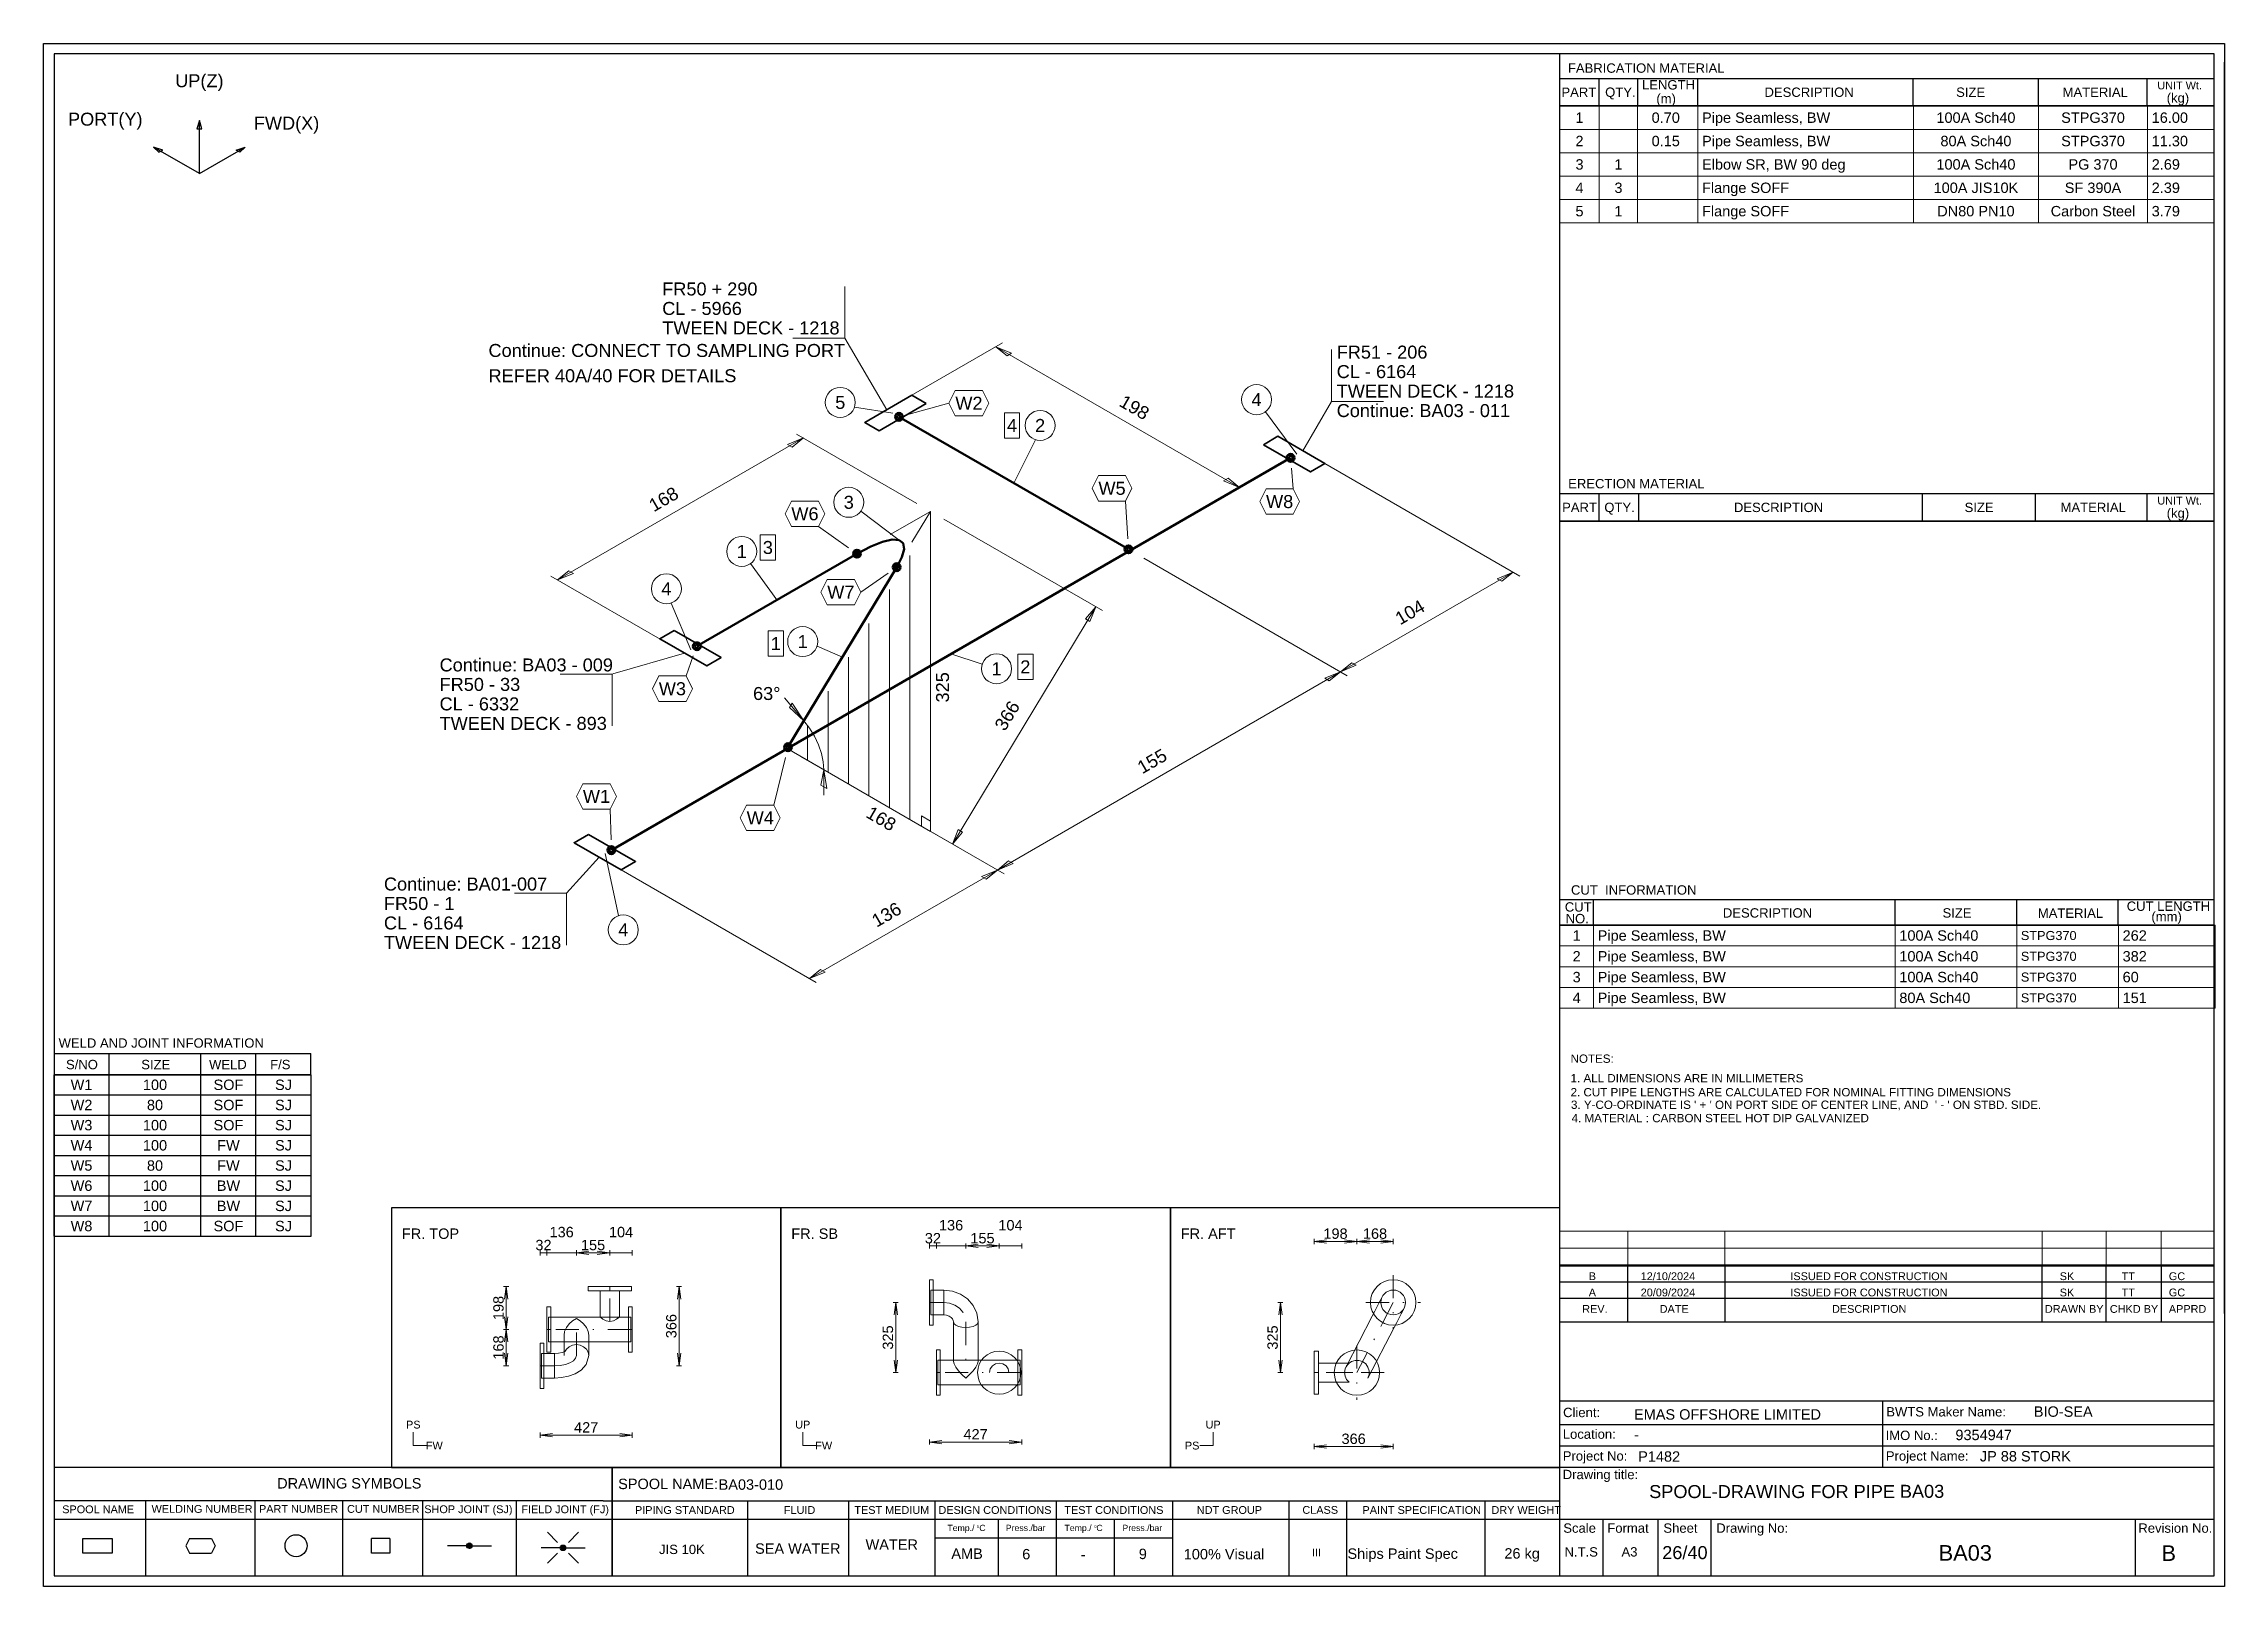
# Model space of a CAD drawing. Header units: millimetres. Extents: x 0 to 420, y 0 to 297.
import ezdxf
from ezdxf.enums import TextEntityAlignment as Align

# ---------------------------------------------------------------- set-up
doc = ezdxf.new("R2010")
doc.units = ezdxf.units.MM
doc.linetypes.add('DOTTED_DASHED5', pattern=[9.99996, 4.444427, -2.666656, 0.222221, -2.666656])
doc.linetypes.add('DOTTED_DASHED6', pattern=[10, 4.444444, -2.666667, 0.222222, -2.666667])
for name, color, linetype in [('FramesFromTables', 40, 'Continuous'), ('I_Coordinates', 11, 'Continuous'), ('I_CutNumbers', 10, 'Continuous'), ('I_Dimensions', 4, 'Continuous'), ('I_OtherComponents', 2, 'Continuous'), ('I_PartNumbers', 9, 'Continuous'), ('I_Pipes', 1, 'Continuous'), ('I_Tags', 8, 'Continuous'), ('I_Triangles', 5, 'Continuous'), ('SymbolsOnDrawingSheet', 1, 'Continuous'), ('TextFromTables', 2, 'Continuous'), ('TextFromTextBoxes', 2, 'Continuous')]:
    doc.layers.add(name, color=color, linetype=linetype)
doc.styles.add('Cadmatic Default Text', font='arial.ttf')

msp = doc.modelspace()

# ---------------------------------------------------------------- texts
at = {"layer": 'I_Coordinates', "linetype": 'ByBlock', "lineweight": 0, "style": 'Cadmatic Default Text'}
for s, p in [('Continue: CONNECT TO SAMPLING PORT', (85.68, 236.68)), ('REFER 40A/40 FOR DETAILS', (85.68, 231.82))]:
    msp.add_text(s, height=2.5, dxfattribs=at).set_placement(p)
at = {"layer": 'SymbolsOnDrawingSheet', "linetype": 'ByBlock', "lineweight": 25, "style": 'Cadmatic Default Text'}
for s, p in [('UP(Z)', (30, 289.86)), ('PORT(Y)', (11.88, 282.46)), ('FWD(X)', (46.79, 281.7))]:
    msp.add_text(s, height=2.5, dxfattribs=at).set_placement(p, align=Align.MIDDLE_CENTER)
for s, p in [('FR. TOP', (69, 68.9)), ('FR. SB', (144, 68.9)), ('FR. AFT', (219, 68.9))]:
    msp.add_text(s, height=2, dxfattribs=at).set_placement(p, align=Align.TOP_LEFT)
at = {"layer": 'SymbolsOnDrawingSheet', "linetype": 'ByBlock', "lineweight": 13, "style": 'Cadmatic Default Text'}
for s, p in [('136', (99.77, 68.21)), ('104', (111.21, 68.21)), ('32', (171.27, 67.03)), ('136', (174.77, 69.53)), ('155', (180.82, 67.03)), ('104', (186.21, 69.53)), ('198', (248.81, 67.91)), ('168', (256.42, 67.91)), ('32', (96.27, 65.71)), ('155', (105.82, 65.71)), ('427', (104.49, 30.61)), ('427', (179.49, 29.28)), ('366', (252.3, 28.41))]:
    msp.add_text(s, height=2, dxfattribs=at).set_placement(p, align=Align.MIDDLE_CENTER)
for s, p in [('198', (87.6, 53.59)), ('366', (120.88, 50.1)), ('168', (87.6, 45.98)), ('325', (162.6, 47.91)), ('325', (236.69, 47.91))]:
    msp.add_text(s, height=2, rotation=90, dxfattribs=at).set_placement(p, align=Align.MIDDLE_CENTER)
at = {"layer": 'SymbolsOnDrawingSheet', "linetype": 'ByBlock', "lineweight": 18, "style": 'Cadmatic Default Text'}
for s, p in [('PS', (71.2, 31.14)), ('UP', (146.2, 31.14)), ('UP', (225.24, 31.14)), ('FW', (75.24, 27.1)), ('FW', (150.24, 27.1)), ('PS', (221.2, 27.1))]:
    msp.add_text(s, height=1.5, dxfattribs=at).set_placement(p, align=Align.MIDDLE_CENTER)

# ---------------------------------------------------------------- blocks, each defined once
blk = doc.blocks.new('BA01728716195_BOM_4')
at = {"layer": 'FramesFromTables', "linetype": 'ByBlock', "lineweight": 18}
for p, q in [((292, 285), (418, 285)), ((292, 262.5), (292, 285)), ((292, 262.5), (292, 285)), ((299.6, 262.5), (299.6, 285)), ((299.6, 262.5), (299.6, 285)), ((307, 262.5), (307, 285)), ((307, 262.5), (307, 285)), ((318.6, 262.5), (318.6, 285)), ((318.6, 262.5), (318.6, 285)), ((360.1, 262.5), (360.1, 285)), ((360.1, 262.5), (360.1, 285)), ((384.2, 262.5), (384.2, 285)), ((384.2, 262.5), (384.2, 285)), ((405.2, 262.5), (405.2, 285)), ((405.2, 262.5), (405.2, 285)), ((418, 262.5), (418, 285)), ((292, 280.5), (418, 280.5)), ((292, 276), (418, 276)), ((292, 271.5), (418, 271.5)), ((292, 267), (418, 267)), ((292, 205), (418.1, 205)), ((292, 205), (418.1, 205)), ((292, 127.3), (418.2, 127.3)), ((292, 111.3), (292, 127.3)), ((292, 111.3), (292, 127.3)), ((298.5, 111.3), (298.5, 127.3)), ((298.5, 111.3), (298.5, 127.3)), ((356.6, 111.3), (356.6, 127.3)), ((356.6, 111.3), (356.6, 127.3)), ((380, 111.3), (380, 127.3)), ((380, 111.3), (380, 127.3)), ((399.6, 111.3), (399.6, 127.3)), ((399.6, 111.3), (399.6, 127.3)), ((418, 111.3), (418, 127.3)), ((292, 123.3), (418.2, 123.3)), ((292, 119.3), (418.2, 119.3)), ((292, 115.3), (418.2, 115.3)), ((292, 68.4), (418, 68.4)), ((292, 58.6), (292, 68.4)), ((292, 58.6), (292, 68.4)), ((305.1, 58.6), (305.1, 68.4)), ((305.1, 58.6), (305.1, 68.4)), ((323.8, 58.6), (323.8, 68.4)), ((323.8, 58.6), (323.8, 68.4)), ((384.9, 58.6), (384.9, 68.4)), ((384.9, 58.6), (384.9, 68.4)), ((397.2, 58.6), (397.2, 68.4)), ((397.2, 58.6), (397.2, 68.4)), ((407.8, 58.6), (407.8, 68.4)), ((407.8, 58.6), (407.8, 68.4)), ((418, 58.6), (418, 68.4)), ((292, 65.13), (418, 65.13)), ((292, 61.87), (418, 61.87))]:
    blk.add_line(p, q, dxfattribs=at)
at = {"layer": 'FramesFromTables', "linetype": 'ByBlock', "lineweight": -3}
for p, q in [((2, 98.5), (51.5, 98.5)), ((2, 67.43), (2, 98.5)), ((2, 67.43), (2, 98.5)), ((12.6, 67.43), (12.6, 98.5)), ((12.6, 67.43), (12.6, 98.5)), ((30.3, 67.43), (30.3, 98.5)), ((30.3, 67.43), (30.3, 98.5)), ((40.9, 67.43), (40.9, 98.5)), ((40.9, 67.43), (40.9, 98.5)), ((51.5, 67.43), (51.5, 98.5)), ((2, 94.62), (51.5, 94.62)), ((2, 90.73), (51.5, 90.73)), ((2, 86.85), (51.5, 86.85)), ((2, 82.96), (51.5, 82.96)), ((2, 79.08), (51.5, 79.08)), ((2, 75.19), (51.5, 75.19)), ((2, 71.31), (51.5, 71.31))]:
    blk.add_line(p, q, dxfattribs=at)
at = {"layer": 'FramesFromTables', "linetype": 'ByBlock', "lineweight": 18, "flags": 128}
for points in [[(292, 262.5), (418, 262.5), (418, 285)], [(292, 111.3), (418.2, 111.3), (418.2, 127.3)], [(292, 58.6), (418, 58.6), (418, 68.4)]]:
    blk.add_lwpolyline(points, dxfattribs=at)
at = {"layer": 'FramesFromTables', "linetype": 'ByBlock', "lineweight": -3, "flags": 128}
blk.add_lwpolyline([(2, 67.43), (51.5, 67.43), (51.5, 98.5)], dxfattribs=at)
at = {"layer": 'TextFromTables', "linetype": 'ByBlock', "lineweight": 13, "style": 'Cadmatic Default Text'}
for s, p in [('1', (295.8, 282.75)), ('2', (295.8, 278.25)), ('3', (295.8, 273.75)), ('4', (295.8, 269.25)), ('5', (295.8, 264.75))]:
    blk.add_text(s, height=2, dxfattribs=at).set_placement(p, align=Align.MIDDLE_CENTER)
at = {"layer": 'TextFromTables', "linetype": 'ByBlock', "lineweight": 25, "style": 'Cadmatic Default Text'}
for s, p in [('0.70 ', (312.8, 282.75)), ('100A Sch40', (372.15, 282.75)), ('STPG370', (394.7, 282.75)), ('0.15 ', (312.8, 278.25)), ('80A Sch40', (372.15, 278.25)), ('STPG370', (394.7, 278.25)), ('1', (303.3, 273.75)), ('100A Sch40', (372.15, 273.75)), ('PG 370', (394.7, 273.75)), ('3', (303.3, 269.25)), ('100A JIS10K', (372.15, 269.25)), ('SF 390A', (394.7, 269.25)), ('1', (303.3, 264.75)), ('DN80 PN10', (372.15, 264.75)), ('Carbon Steel', (394.7, 264.75)), ('1', (295.25, 125.3)), ('2', (295.25, 121.3)), ('3', (295.25, 117.3)), ('4', (295.25, 113.3)), ('W1', (7.3, 96.56)), ('100', (21.45, 96.56)), ('SOF', (35.6, 96.56)), ('SJ', (46.2, 96.56)), ('W2', (7.3, 92.67)), ('80', (21.45, 92.67)), ('SOF', (35.6, 92.67)), ('SJ', (46.2, 92.67)), ('W3', (7.3, 88.79)), ('100', (21.45, 88.79)), ('SOF', (35.6, 88.79)), ('SJ', (46.2, 88.79)), ('W4', (7.3, 84.91)), ('100', (21.45, 84.91)), ('FW', (35.6, 84.91)), ('SJ', (46.2, 84.91)), ('W5', (7.3, 81.02)), ('80', (21.45, 81.02)), ('FW', (35.6, 81.02)), ('SJ', (46.2, 81.02)), ('W6', (7.3, 77.14)), ('100', (21.45, 77.14)), ('BW', (35.6, 77.14)), ('SJ', (46.2, 77.14)), ('W7', (7.3, 73.25)), ('100', (21.45, 73.25)), ('BW', (35.6, 73.25)), ('SJ', (46.2, 73.25)), ('W8', (7.3, 69.37)), ('100', (21.45, 69.37)), ('SOF', (35.6, 69.37)), ('SJ', (46.2, 69.37))]:
    blk.add_text(s, height=2, dxfattribs=at).set_placement(p, align=Align.MIDDLE_CENTER)
for s, height, p in [('Pipe Seamless, BW ', 2, (319.4, 282.75)), ('16.00', 2, (406, 282.75)), ('Pipe Seamless, BW ', 2, (319.4, 278.25)), ('11.30', 2, (406, 278.25)), ('Elbow SR, BW 90 deg', 2, (319.4, 273.75)), ('2.69', 2, (406, 273.75)), ('Flange SOFF ', 2, (319.4, 269.25)), ('2.39', 2, (406, 269.25)), ('Flange SOFF ', 2, (319.4, 264.75)), ('3.79', 2, (406, 264.75)), ('Pipe Seamless, BW', 2, (299.3, 125.3)), ('100A Sch40', 2, (357.4, 125.3)), ('STPG370', 1.75, (380.8, 125.3)), ('262', 2, (400.4, 125.3)), ('Pipe Seamless, BW', 2, (299.3, 121.3)), ('100A Sch40', 2, (357.4, 121.3)), ('STPG370', 1.75, (380.8, 121.3)), ('382', 2, (400.4, 121.3)), ('Pipe Seamless, BW', 2, (299.3, 117.3)), ('100A Sch40', 2, (357.4, 117.3)), ('STPG370', 1.75, (380.8, 117.3)), ('60', 2, (400.4, 117.3)), ('Pipe Seamless, BW', 2, (299.3, 113.3)), ('80A Sch40', 2, (357.4, 113.3)), ('STPG370', 1.75, (380.8, 113.3)), ('151', 2, (400.4, 113.3))]:
    blk.add_text(s, height=height, dxfattribs=at).set_placement(p, align=Align.MIDDLE_LEFT)
at = {"layer": 'TextFromTextBoxes', "linetype": 'ByBlock', "lineweight": -3, "style": 'Cadmatic Default Text'}
for s, p in [('EMAS OFFSHORE LIMITED', (306.3, 33.1)), ('BIO-SEA', (383.3, 33.65)), ('9354947', (368.2, 29.15)), ('-', (306.3, 29.2)), ('P1482', (307.1, 25)), ('JP 88 STORK', (372.9, 25.05)), ('BA03-010', (130, 19.6))]:
    blk.add_text(s, height=2, dxfattribs=at).set_placement(p, align=Align.MIDDLE_LEFT)
at = {"layer": 'TextFromTextBoxes', "linetype": 'ByBlock', "lineweight": 25, "style": 'Cadmatic Default Text'}
blk.add_text('BA03', height=2.5, dxfattribs=at).set_placement((357.5, 18.3), align=Align.MIDDLE_LEFT)
at = {"layer": 'TextFromTextBoxes', "linetype": 'ByBlock', "lineweight": -3, "style": 'Cadmatic Default Text'}
for s, height, p in [('WATER', 2, (163.35, 8.05)), ('SEA WATER', 2, (145.25, 7.28)), ('AMB', 2, (177.85, 6.3)), ('6', 2, (189.25, 6.2)), ('-', 2, (200.2, 6.15)), ('9', 2, (211.7, 6.25)), ('100% Visual', 2, (227.35, 6.2)), ('Ships Paint Spec', 2, (261.75, 6.3)), ('26 kg', 2, (284.75, 6.35)), ('26/40', 2.5, (316.1, 6.5))]:
    blk.add_text(s, height=height, dxfattribs=at).set_placement(p, align=Align.MIDDLE_CENTER)
at = {"layer": 'TextFromTextBoxes', "linetype": 'ByBlock', "lineweight": 25, "style": 'Cadmatic Default Text'}
blk.add_text('BA03', height=3, dxfattribs=at).set_placement((370.1, 6.45), align=Align.MIDDLE_CENTER)
blk = doc.blocks.new('SEDS_SPOOL_FORMAT_Gol_8')
at = {"layer": 'SymbolsOnDrawingSheet', "linetype": 'ByBlock', "lineweight": -3, "flags": 128}
for points in [[(0, 297), (420, 297), (420, 0), (0, 0), (0, 297)], [(418.01, 295.01), (2, 295.01)], [(2, 295.01), (2, 2)], [(292.02, 50.91), (292.02, 295.01)], [(418.01, 2), (418.01, 295.01)], [(292.02, 290.3), (418.01, 290.3)], [(299.59, 285.01), (299.59, 290.3)], [(307.02, 285.01), (307.02, 290.3)], [(318.61, 285.01), (318.61, 290.3)], [(360.08, 285.01), (360.08, 290.3)], [(384.18, 285.01), (384.18, 290.3)], [(405.15, 285.01), (405.15, 290.3)], [(405.15, 285.01), (405.15, 290.3)], [(420, 52.53), (420, 293.46)], [(420, 52.53), (420, 293.46)], [(292.02, 284.66), (292.02, 288.77)], [(292, 285), (418, 285)], [(292, 253.5), (292, 285)], [(292, 253.5), (292, 285)], [(292.02, 285.01), (418.01, 285.01)], [(418.01, 285.01), (292.02, 285.01)], [(418, 253.5), (418, 285)], [(292.02, 210.38), (418.01, 210.38)], [(299.57, 205.08), (299.57, 210.38)], [(307.21, 205.08), (307.21, 210.38)], [(361.83, 205.03), (361.83, 210.38)], [(383.61, 205.08), (383.61, 210.38)], [(405.15, 205.17), (405.15, 210.38)], [(292.02, 205.08), (292.02, 209.18)], [(292.02, 205.08), (418.01, 205.08)], [(292.02, 186.7), (292.02, 205.08)], [(292.02, 186.7), (292.02, 205.08)], [(418.01, 205.08), (292.02, 205.08)], [(418, 166), (418, 205)], [(292.02, 132.23), (418.01, 132.23)], [(292.02, 127.3), (292.02, 131.41)], [(298.48, 127.3), (298.48, 132.23)], [(356.6, 127.3), (356.6, 132.23)], [(380.01, 127.3), (380.01, 132.23)], [(399.56, 127.3), (399.56, 132.23)], [(292.02, 127.3), (418.01, 127.3)], [(418.01, 127.3), (292.02, 127.3)], [(418, 111.3), (418, 127.3)], [(2, 102.57), (51.49, 102.57)], [(12.6, 98.45), (12.6, 102.57)], [(30.28, 98.45), (30.28, 102.57)], [(40.88, 98.45), (40.88, 102.57)], [(51.49, 98.45), (51.49, 102.57)], [(2, 98.5), (51.5, 98.5)], [(2, 98.5), (51.5, 98.5)], [(51.49, 98.47), (2, 98.47)], [(2, 98.45), (51.49, 98.45)], [(418, 55.4), (418, 68.5)], [(292.02, 52.57), (292.02, 66.5)], [(292.02, 52.57), (292.02, 66.5)], [(292.02, 61.73), (418.01, 61.73)], [(305.1, 50.91), (305.1, 61.73)], [(323.84, 50.91), (323.84, 61.73)], [(384.91, 50.91), (384.91, 61.73)], [(397.21, 50.91), (397.21, 61.73)], [(407.86, 50.91), (407.86, 61.73)], [(292.02, 58.6), (418.01, 58.6)], [(292.02, 55.47), (418.01, 55.47)], [(292.02, 50.91), (418.01, 50.91)], [(292.02, 2), (292.02, 50.91)], [(292.02, 35.73), (418.01, 35.73)], [(354.24, 22.93), (354.24, 35.73)], [(292.02, 31.13), (418.01, 31.13)], [(292.02, 27.03), (418.01, 27.03)], [(2, 22.93), (107.74, 22.93)], [(107.74, 22.93), (292.02, 22.93)], [(109.52, 22.93), (109.52, 2)], [(109.52, 2), (109.52, 22.93)], [(292.02, 22.93), (418.01, 22.93)], [(107.74, 16.45), (2, 16.45)], [(2, 12.91), (292.02, 12.91)], [(19.62, 16.45), (19.62, 2)], [(40.69, 16.45), (40.69, 2)], [(57.56, 16.45), (57.56, 2)], [(72.95, 16.45), (72.95, 2)], [(91.02, 16.45), (91.02, 2)], [(107.74, 16.45), (292.02, 16.45)], [(135.58, 16.45), (135.58, 2)], [(155.03, 16.45), (155.03, 2)], [(171.67, 16.45), (171.67, 2)], [(183.82, 12.91), (183.82, 2)], [(195.02, 16.45), (195.02, 2)], [(206.21, 12.91), (206.21, 2)], [(217.4, 16.45), (217.4, 2)], [(239.85, 16.45), (239.85, 2)], [(250.91, 16.34), (250.91, 2)], [(277.59, 16.45), (277.59, 2)], [(292.02, 12.91), (418.01, 12.91)], [(300.39, 2), (300.39, 12.91)], [(310.96, 2), (310.96, 12.91)], [(321.13, 2), (321.13, 12.91)], [(402.9, 2), (402.9, 12.91)], [(13.2, 6.41), (7.55, 6.41), (7.55, 9.23), (13.2, 9.23)], [(13.2, 9.23), (13.2, 6.41)], [(28.12, 9.23), (27.42, 7.82)], [(28.12, 9.23), (32.36, 9.23)], [(32.36, 9.23), (33.07, 7.82)], [(66.68, 9.23), (66.68, 6.41), (63.15, 6.41), (63.15, 9.23)], [(66.68, 9.23), (63.15, 9.23)], [(99, 8.47), (97.06, 10.41)], [(101.09, 8.47), (103.03, 10.41)], [(171.67, 9.37), (217.4, 9.37)], [(171.67, 9.37), (217.4, 9.37)], [(27.42, 7.82), (28.12, 6.41)], [(28.12, 6.41), (32.36, 6.41)], [(33.07, 7.82), (32.36, 6.41)], [(81.48, 7.82), (77.79, 7.82)], [(81.49, 7.78), (82.04, 8.32)], [(81.51, 7.9), (81.93, 8.32)], [(81.52, 7.7), (82.14, 8.32)], [(81.55, 7.62), (82.22, 8.29)], [(81.56, 8.06), (81.76, 8.26)], [(81.57, 7.54), (82.28, 8.25)], [(81.62, 7.48), (82.34, 8.2)], [(81.68, 7.44), (82.4, 8.16)], [(81.74, 7.39), (82.45, 8.1)], [(81.8, 7.35), (82.48, 8.02)], [(81.88, 7.32), (82.5, 7.94)], [(81.98, 7.32), (82.53, 7.86)], [(82.09, 7.32), (82.52, 7.75)], [(82.24, 7.36), (82.47, 7.59)], [(82.54, 7.82), (86.24, 7.82)], [(99.51, 7.42), (95.82, 7.42)], [(99, 6.38), (97.06, 4.44)], [(99.53, 7.47), (99.99, 7.93)], [(99.53, 7.37), (100.1, 7.93)], [(99.56, 7.29), (100.2, 7.93)], [(99.58, 7.62), (99.88, 7.93)], [(99.58, 7.21), (100.27, 7.89)], [(99.61, 7.13), (100.33, 7.84)], [(99.67, 7.08), (100.39, 7.8)], [(99.73, 7.03), (100.45, 7.75)], [(99.79, 6.99), (100.49, 7.69)], [(99.85, 6.94), (100.52, 7.61)], [(99.94, 6.92), (100.54, 7.53)], [(100.04, 6.92), (100.57, 7.45)], [(100.15, 6.92), (100.54, 7.31)], [(100.38, 7.04), (100.49, 7.15)], [(100.57, 7.42), (104.27, 7.42)], [(101.09, 6.38), (103.03, 4.44)], [(2, 2), (418.01, 2)]]:
    blk.add_lwpolyline(points, dxfattribs=at)
at = {"layer": 'SymbolsOnDrawingSheet', "linetype": 'ByBlock', "lineweight": -3}
for centre, radius in [((48.63, 7.82), 2.12), ((82.01, 7.82), 0.53), ((100.04, 7.42), 0.53)]:
    blk.add_circle(centre, radius, dxfattribs=at)
at = {"layer": 'SymbolsOnDrawingSheet', "linetype": 'ByBlock', "lineweight": -3, "style": 'Cadmatic Default Text'}
for s, height, p in [('FABRICATION MATERIAL', 1.8, (293.57, 293.19)), ('LENGTH', 1.8, (307.84, 289.97)), ('PART', 1.8, (292.32, 288.55)), ('QTY.', 1.8, (300.74, 288.55)), ('DESCRIPTION', 1.8, (331.43, 288.55)), ('SIZE', 1.8, (368.34, 288.55)), ('MATERIAL', 1.8, (388.84, 288.55)), ('UNIT Wt.', 1.5, (407.08, 289.7)), (' (kg)', 1.8, (408.19, 287.46)), ('ERECTION MATERIAL', 1.8, (293.62, 213.19)), ('PART', 1.8, (292.45, 208.62)), ('QTY.', 1.8, (300.58, 208.62)), ('DESCRIPTION', 1.8, (325.54, 208.62)), ('SIZE', 1.8, (369.97, 208.62)), ('MATERIAL', 1.8, (388.45, 208.62)), ('UNIT Wt.', 1.5, (407.08, 209.77)), (' (kg)', 1.8, (408.19, 207.53)), ('CUT  INFORMATION', 1.8, (294.16, 134.97)), ('CUT ', 1.8, (292.97, 131.7)), ('DESCRIPTION', 1.8, (323.41, 130.55)), ('SIZE', 1.8, (365.72, 130.55)), ('MATERIAL', 1.8, (384.07, 130.5)), ('CUT LENGTH', 1.8, (401.19, 131.85)), ('NO.', 1.8, (293.13, 129.46)), ('(mm)', 1.8, (405.94, 129.85)), ('WELD AND JOINT INFORMATION', 1.8, (2.89, 105.5)), ('S/NO', 1.8, (4.31, 101.36)), ('SIZE', 1.8, (18.81, 101.36)), ('WELD', 1.8, (31.86, 101.36)), ('F/S', 1.8, (43.63, 101.36)), ('SPOOL-DRAWING FOR PIPE', 2.5, (309.22, 19.5))]:
    blk.add_text(s, height=height, dxfattribs=at).set_placement(p, align=Align.TOP_LEFT)
for s, height, p in [('(m)', 1.8, (310.6, 285.51)), ('Client:', 1.8, (292.64, 32.58)), ('BWTS Maker Name:', 1.8, (354.88, 32.71)), ('Location:', 1.8, (292.58, 28.41)), ('IMO No.:', 1.8, (354.76, 28.17)), ('Project No:', 1.8, (292.58, 24.2)), ('Project Name:', 1.8, (354.8, 24.2)), ('Drawing title:', 1.8, (292.57, 20.64)), ('DRAWING SYMBOLS', 2, (44.98, 18.84)), ('Temp./  C   ', 1.2, (174.06, 10.65)), ('0', 0.53, (179.71, 11.25)), ('Press./bar', 1.2, (185.31, 10.65)), ('Temp./  C   ', 1.2, (196.61, 10.65)), ('0', 0.53, (202.37, 11.25)), ('Press./bar', 1.2, (207.78, 10.65)), ('Scale', 1.8, (292.68, 10.32)), ('Format', 1.8, (301.16, 10.32)), ('Sheet', 1.8, (311.96, 10.32)), ('Drawing No:', 1.8, (322.14, 10.32)), ('Revision No.', 1.8, (403.43, 10.32)), ('N.T.S', 1.8, (292.92, 5.74)), ('A3', 1.8, (303.89, 5.74))]:
    blk.add_text(s, height=height, dxfattribs=at).set_placement(p)
for s, height, p in [('NOTES:', 1.6, (294.08, 101.59)), ('1. ALL DIMENSIONS ARE IN MILLIMETERS', 1.6, (294.08, 97.83)), ('2. CUT PIPE LENGTHS ARE CALCULATED FOR NOMINAL FITTING DIMENSIONS', 1.6, (294.08, 95.13)), ("3. Y-CO-ORDINATE IS ' + ' ON PORT SIDE OF CENTER LINE, AND  ' - ' ON STBD. SIDE.", 1.6, (294.16, 92.72)), ('4. MATERIAL : CARBON STEEL HOT DIP GALVANIZED', 1.6, (294.28, 90.15)), ('B', 1.5, (297.58, 59.71)), ('12/10/2024', 1.5, (307.59, 59.71)), ('ISSUED FOR CONSTRUCTION', 1.5, (336.41, 59.71)), ('SK', 1.5, (388.28, 59.71)), ('TT', 1.5, (400.21, 59.71)), ('GC', 1.5, (409.3, 59.71)), ('A', 1.5, (297.58, 56.58)), ('20/09/2024', 1.5, (307.59, 56.58)), ('ISSUED FOR CONSTRUCTION', 1.5, (336.41, 56.58)), ('SK', 1.5, (388.28, 56.58)), ('TT', 1.5, (400.21, 56.58)), ('GC', 1.5, (409.3, 56.58)), ('REV.', 1.5, (296.32, 53.41)), ('DATE', 1.5, (311.24, 53.41)), ('DESCRIPTION', 1.5, (344.43, 53.41)), ('DRAWN BY', 1.5, (385.43, 53.41)), ('CHKD BY', 1.5, (397.94, 53.41)), ('APPRD', 1.5, (409.3, 53.41)), ('SPOOL NAME:', 2, (110.65, 19.73)), ('SPOOL NAME', 1.5, (3.58, 14.83)), ('WELDING NUMBER', 1.5, (20.79, 14.91)), ('PART NUMBER', 1.5, (41.48, 14.91)), ('CUT NUMBER', 1.5, (58.44, 14.91)), ('SHOP JOINT (SJ)', 1.5, (73.31, 14.85)), ('FIELD JOINT (FJ)', 1.5, (92, 14.83)), ('PIPING STANDARD', 1.5, (113.89, 14.7)), ('FLUID', 1.5, (142.57, 14.7)), ('TEST MEDIUM', 1.5, (156.14, 14.7)), ('DESIGN CONDITIONS', 1.5, (172.34, 14.7)), ('TEST CONDITIONS', 1.5, (196.58, 14.7)), ('NDT GROUP', 1.5, (222.09, 14.7)), ('CLASS', 1.5, (242.43, 14.72)), ('PAINT SPECIFICATION', 1.5, (254.01, 14.7)), ('DRY WEIGHT', 1.5, (278.84, 14.7)), ('JIS 10K', 1.8, (118.53, 7.12)), ('III', 1.5, (244.26, 6.51)), ('B', 3, (407.89, 6.4))]:
    blk.add_text(s, height=height, dxfattribs=at).set_placement(p, align=Align.MIDDLE_LEFT)
blk = doc.blocks.new('BA01728716195_PRT_6_3')
at = {"layer": 'I_OtherComponents', "linetype": 'ByBlock', "lineweight": 35, "flags": 128}
blk.add_lwpolyline([(182.92, 196.49), (185.7, 198.1), (194.75, 192.87), (191.97, 191.26), (182.92, 196.49)], dxfattribs=at)
at = {"layer": 'I_OtherComponents', "linetype": 'ByBlock', "lineweight": 50}
for radius in [0.75, 0.375]:
    blk.add_circle((188.15, 193.96), radius, dxfattribs=at)
blk = doc.blocks.new('BA01728716195_PRT_7_3')
at = {"layer": 'I_Pipes', "linetype": 'ByBlock', "lineweight": 50}
blk.add_line((188.15, 193.96), (57.35, 118.44), dxfattribs=at)
blk = doc.blocks.new('BA01728716195_PRT_12_3')
at = {"layer": 'I_OtherComponents', "linetype": 'ByBlock', "lineweight": 35, "flags": 128}
blk.add_lwpolyline([(52.96, 121.46), (50.18, 119.85), (59.23, 114.63), (62.01, 116.23), (52.96, 121.46)], dxfattribs=at)
at = {"layer": 'I_OtherComponents', "linetype": 'ByBlock', "lineweight": 50}
for radius in [0.75, 0.375]:
    blk.add_circle((57.35, 118.44), radius, dxfattribs=at)
blk = doc.blocks.new('BA01728716195_PRT_15_3')
at = {"layer": 'I_Pipes', "linetype": 'ByBlock', "lineweight": 50}
blk.add_line((156.94, 176.35), (112.74, 201.86), dxfattribs=at)
blk = doc.blocks.new('BA01728716195_PRT_16_3')
at = {"layer": 'I_OtherComponents', "linetype": 'ByBlock', "lineweight": 35, "flags": 128}
blk.add_lwpolyline([(117.97, 204.39), (115.19, 206), (106.14, 200.77), (108.92, 199.17), (117.97, 204.39)], dxfattribs=at)
at = {"layer": 'I_OtherComponents', "linetype": 'ByBlock', "lineweight": 50}
for radius in [0.75, 0.375]:
    blk.add_circle((112.74, 201.86), radius, dxfattribs=at)
blk = doc.blocks.new('BA01728716195_PRT_136_3')
at = {"layer": 'I_OtherComponents', "linetype": 'ByBlock', "lineweight": 35, "flags": 128}
blk.add_lwpolyline([(69.43, 160.71), (66.65, 159.11), (75.7, 153.89), (78.48, 155.49), (69.43, 160.71)], dxfattribs=at)
at = {"layer": 'I_OtherComponents', "linetype": 'ByBlock', "lineweight": 50}
for radius in [0.75, 0.375]:
    blk.add_circle((73.81, 157.69), radius, dxfattribs=at)
blk = doc.blocks.new('BA01728716195_PRT_137_3')
at = {"layer": 'I_Pipes', "linetype": 'ByBlock', "lineweight": 50}
blk.add_line((73.81, 157.69), (104.65, 175.5), dxfattribs=at)
blk = doc.blocks.new('BA01728716195_PRT_138_3')
at = {"layer": 'I_Pipes', "linetype": 'ByBlock', "lineweight": 0}
for q in [(111.02, 179.17), (115.22, 177.75)]:
    blk.add_line((118.79, 183.66), q, dxfattribs=at)
at = {"layer": 'I_Pipes', "linetype": 'ByBlock', "lineweight": 50, "flags": 128}
blk.add_lwpolyline([(104.65, 175.5), (107.29, 176.89), (109.57, 177.81), (111.41, 178.22), (112.75, 178.12), (113.52, 177.51), (113.71, 176.4), (113.29, 174.85), (112.3, 172.91)], dxfattribs=at)
at = {"layer": 'I_Pipes', "linetype": 'ByBlock', "lineweight": 50}
for centre, radius in [((104.65, 175.5), 0.75), ((104.65, 175.5), 0.375), ((112.3, 172.91), 0.75), ((112.3, 172.91), 0.375)]:
    blk.add_circle(centre, radius, dxfattribs=at)
blk = doc.blocks.new('BA01728716195_PRT_139_3')
at = {"layer": 'I_Pipes', "linetype": 'ByBlock', "lineweight": 50}
blk.add_line((112.3, 172.91), (91.35, 138.25), dxfattribs=at)
blk = doc.blocks.new('BA01728716195_TRI_0_3')
at = {"layer": 'I_Triangles', "linetype": 'ByBlock', "lineweight": 0}
for p, q in [((114.85, 124.32), (114.85, 175.14)), ((110.91, 126.59), (110.91, 168.61)), ((106.96, 128.87), (106.96, 162.08)), ((103.02, 131.15), (103.02, 155.56)), ((99.08, 133.42), (99.08, 149.03)), ((95.13, 135.7), (95.13, 142.5))]:
    blk.add_line(p, q, dxfattribs=at)
at = {"layer": 'I_Triangles', "linetype": 'ByBlock', "lineweight": 0, "flags": 128}
for points in [[(91.19, 137.98), (118.79, 122.04), (118.79, 183.66)], [(90.67, 147.78), (94.44, 143.35), (91.67, 145.87), (92.19, 146.73), (94.44, 143.35), (95.52, 141.93), (96.46, 140.37), (97.23, 138.73), (97.8, 137.07), (98.14, 135.44), (98.26, 133.89), (97.7, 130.96), (98.83, 130.3), (98.26, 133.89), (98.26, 129)], [(117.06, 123.04), (117.06, 125.04), (118.79, 124.04)]]:
    blk.add_lwpolyline(points, dxfattribs=at)
at = {"layer": 'I_Triangles', "linetype": 'ByBlock', "lineweight": 0, "style": 'Cadmatic Default Text'}
for s, rotation, p in [('325', 90, (121.12, 149.78)), ('168', 330, (109.32, 124.51))]:
    blk.add_text(s, height=2.5, rotation=rotation, dxfattribs=at).set_placement(p, align=Align.MIDDLE_CENTER)
blk.add_text('63°', height=2.5, dxfattribs=at).set_placement((87.27, 148.59), align=Align.MIDDLE_CENTER)
blk = doc.blocks.new('BA01728716195_DIM_0_3')
at = {"layer": 'I_Dimensions', "linetype": 'ByBlock', "lineweight": 0}
for p, q in [((112.98, 204.72), (132.69, 216.1)), ((131.39, 215.35), (178.29, 188.27)), ((179.59, 189.02), (159.89, 177.64))]:
    blk.add_line(p, q, dxfattribs=at)
at = {"layer": 'I_Dimensions', "linetype": 'ByBlock', "lineweight": 0, "flags": 128}
for points in [[(131.39, 215.35), (133.55, 213.6), (134.42, 214.1), (131.39, 215.35)], [(178.29, 188.27), (175.26, 189.52), (176.13, 190.02), (178.29, 188.27)]]:
    blk.add_lwpolyline(points, dxfattribs=at)
at = {"layer": 'I_Dimensions', "linetype": 'ByBlock', "lineweight": 0, "style": 'Cadmatic Default Text'}
blk.add_text('198', height=2.5, rotation=330, dxfattribs=at).set_placement((158.09, 203.68), align=Align.MIDDLE_CENTER)
blk = doc.blocks.new('BA01728716195_DIM_1_3')
at = {"layer": 'I_Dimensions', "linetype": 'ByBlock', "lineweight": 0}
for p, q in [((151.92, 164.54), (121.39, 182.16)), ((123.02, 119.6), (150.62, 165.29)), ((93.79, 136.48), (124.32, 118.85))]:
    blk.add_line(p, q, dxfattribs=at)
at = {"layer": 'I_Dimensions', "linetype": 'ByBlock', "lineweight": 0, "flags": 128}
for points in [[(150.62, 165.29), (149.5, 162.47), (148.64, 162.97), (150.62, 165.29)], [(123.02, 119.6), (125, 121.92), (124.13, 122.42), (123.02, 119.6)]]:
    blk.add_lwpolyline(points, dxfattribs=at)
at = {"layer": 'I_Dimensions', "linetype": 'ByBlock', "lineweight": 0, "style": 'Cadmatic Default Text'}
blk.add_text('366', height=2.5, rotation=58.8597, dxfattribs=at).set_placement((133.57, 144.32), align=Align.MIDDLE_CENTER)
blk = doc.blocks.new('BA01728716195_DIM_2_3')
at = {"layer": 'I_Dimensions', "linetype": 'ByBlock', "lineweight": 0}
for p, q in [((132.98, 113.85), (93.79, 136.48)), ((57.59, 115.58), (96.77, 92.95)), ((95.48, 93.7), (131.68, 114.6))]:
    blk.add_line(p, q, dxfattribs=at)
at = {"layer": 'I_Dimensions', "linetype": 'ByBlock', "lineweight": 0, "flags": 128}
for points in [[(131.68, 114.6), (129.51, 112.85), (128.65, 113.35), (131.68, 114.6)], [(95.48, 93.7), (98.51, 94.95), (97.64, 95.45), (95.48, 93.7)]]:
    blk.add_lwpolyline(points, dxfattribs=at)
at = {"layer": 'I_Dimensions', "linetype": 'ByBlock', "lineweight": 0, "style": 'Cadmatic Default Text'}
blk.add_text('136', height=2.5, rotation=30, dxfattribs=at).set_placement((110.33, 106.03), align=Align.MIDDLE_CENTER)
blk = doc.blocks.new('BA01728716195_DIM_3_3')
at = {"layer": 'I_Dimensions', "linetype": 'ByBlock', "lineweight": 0}
for p, q in [((199.08, 152.02), (159.89, 174.64)), ((131.68, 114.6), (197.78, 152.77)), ((93.79, 136.48), (132.98, 113.85))]:
    blk.add_line(p, q, dxfattribs=at)
at = {"layer": 'I_Dimensions', "linetype": 'ByBlock', "lineweight": 0, "flags": 128}
for points in [[(197.78, 152.77), (195.61, 151.02), (194.75, 151.52), (197.78, 152.77)], [(131.68, 114.6), (134.71, 115.85), (133.84, 116.35), (131.68, 114.6)]]:
    blk.add_lwpolyline(points, dxfattribs=at)
at = {"layer": 'I_Dimensions', "linetype": 'ByBlock', "lineweight": 0, "style": 'Cadmatic Default Text'}
blk.add_text('155', height=2.5, rotation=30, dxfattribs=at).set_placement((161.48, 135.56), align=Align.MIDDLE_CENTER)
blk = doc.blocks.new('BA01728716195_DIM_4_3')
at = {"layer": 'I_Dimensions', "linetype": 'ByBlock', "lineweight": 0}
for p, q in [((232.3, 171.19), (193.11, 193.82)), ((159.89, 174.64), (199.08, 152.02)), ((197.78, 152.77), (231, 171.94))]:
    blk.add_line(p, q, dxfattribs=at)
at = {"layer": 'I_Dimensions', "linetype": 'ByBlock', "lineweight": 0, "flags": 128}
for points in [[(231, 171.94), (228.83, 170.19), (227.97, 170.69), (231, 171.94)], [(197.78, 152.77), (200.81, 154.02), (199.94, 154.52), (197.78, 152.77)]]:
    blk.add_lwpolyline(points, dxfattribs=at)
at = {"layer": 'I_Dimensions', "linetype": 'ByBlock', "lineweight": 0, "style": 'Cadmatic Default Text'}
blk.add_text('104', height=2.5, rotation=30, dxfattribs=at).set_placement((211.14, 164.23), align=Align.MIDDLE_CENTER)
blk = doc.blocks.new('BA01728716195_DIM_5_3')
at = {"layer": 'I_Dimensions', "linetype": 'ByBlock', "lineweight": 0}
for p, q in [((46.99, 170.46), (94.33, 197.79)), ((93.03, 198.54), (116.2, 185.16)), ((68.86, 157.84), (45.69, 171.21))]:
    blk.add_line(p, q, dxfattribs=at)
at = {"layer": 'I_Dimensions', "linetype": 'ByBlock', "lineweight": 0, "flags": 128}
for points in [[(94.33, 197.79), (92.16, 196.04), (91.29, 196.54), (94.33, 197.79)], [(46.99, 170.46), (50.02, 171.71), (49.15, 172.21), (46.99, 170.46)]]:
    blk.add_lwpolyline(points, dxfattribs=at)
at = {"layer": 'I_Dimensions', "linetype": 'ByBlock', "lineweight": 0, "style": 'Cadmatic Default Text'}
blk.add_text('168', height=2.5, rotation=30, dxfattribs=at).set_placement((67.41, 186), align=Align.MIDDLE_CENTER)
blk = doc.blocks.new('BA01728716195_CRD_0_3')
at = {"layer": 'I_Coordinates', "linetype": 'ByBlock', "lineweight": 0}
blk.add_line((102.3, 216.97), (110.39, 203.22), dxfattribs=at)
at = {"layer": 'I_Coordinates', "linetype": 'ByBlock', "lineweight": 0, "flags": 128}
blk.add_lwpolyline([(102.3, 226.97), (102.3, 216.97), (92.3, 216.97)], dxfattribs=at)
at = {"layer": 'I_Coordinates', "linetype": 'ByBlock', "lineweight": 0, "style": 'Cadmatic Default Text'}
for s, p in [('FR50 + 290', (67.14, 225.22)), ('CL - 5966', (67.14, 221.47)), ('TWEEN DECK - 1218', (67.14, 217.72))]:
    blk.add_text(s, height=2.5, dxfattribs=at).set_placement(p)
blk = doc.blocks.new('BA01728716195_CRD_1_3')
at = {"layer": 'I_Coordinates', "linetype": 'ByBlock', "lineweight": 0}
blk.add_line((196.04, 204.81), (190.51, 195.32), dxfattribs=at)
at = {"layer": 'I_Coordinates', "linetype": 'ByBlock', "lineweight": 0, "flags": 128}
blk.add_lwpolyline([(196.04, 214.81), (196.04, 204.81), (206.04, 204.81)], dxfattribs=at)
at = {"layer": 'I_Coordinates', "linetype": 'ByBlock', "lineweight": 0, "style": 'Cadmatic Default Text'}
for s, p in [('FR51 - 206', (197.04, 213.06)), ('CL - 6164', (197.04, 209.31)), ('TWEEN DECK - 1218', (197.04, 205.56)), ('Continue: BA03 - 011', (197.04, 201.81))]:
    blk.add_text(s, height=2.5, dxfattribs=at).set_placement(p)
blk = doc.blocks.new('BA01728716195_CRD_2_3')
at = {"layer": 'I_Coordinates', "linetype": 'ByBlock', "lineweight": 0}
blk.add_line((57.64, 152.38), (71.45, 156.34), dxfattribs=at)
at = {"layer": 'I_Coordinates', "linetype": 'ByBlock', "lineweight": 0, "flags": 128}
blk.add_lwpolyline([(57.47, 142.34), (57.47, 152.34), (47.47, 152.34)], dxfattribs=at)
at = {"layer": 'I_Coordinates', "linetype": 'ByBlock', "lineweight": 0, "style": 'Cadmatic Default Text'}
for s, p in [('Continue: BA03 - 009', (24.26, 155.34)), ('FR50 - 33', (24.26, 151.59)), ('CL - 6332', (24.26, 147.84)), ('TWEEN DECK - 893', (24.26, 144.09))]:
    blk.add_text(s, height=2.5, dxfattribs=at).set_placement(p, align=Align.TOP_LEFT)
blk = doc.blocks.new('BA01728716195_CRD_3_3')
at = {"layer": 'I_Coordinates', "linetype": 'ByBlock', "lineweight": 0}
blk.add_line((48.7, 110.16), (54.99, 117.08), dxfattribs=at)
at = {"layer": 'I_Coordinates', "linetype": 'ByBlock', "lineweight": 0, "flags": 128}
blk.add_lwpolyline([(48.7, 100.16), (48.7, 110.16), (38.7, 110.16)], dxfattribs=at)
at = {"layer": 'I_Coordinates', "linetype": 'ByBlock', "lineweight": 0, "style": 'Cadmatic Default Text'}
for s, p in [('Continue: BA01-007', (13.54, 113.16)), ('FR50 - 1', (13.54, 109.41)), ('CL - 6164', (13.54, 105.66)), ('TWEEN DECK - 1218', (13.54, 101.91))]:
    blk.add_text(s, height=2.5, dxfattribs=at).set_placement(p, align=Align.TOP_LEFT)
blk = doc.blocks.new('BA01728716195_PTN_0_3')
at = {"layer": 'I_PartNumbers', "linetype": 'ByBlock', "lineweight": 0}
blk.add_line((58.75, 105.84), (56.17, 117.76), dxfattribs=at)
blk.add_circle((59.64, 103.09), 2.89, dxfattribs=at)
at = {"layer": 'I_PartNumbers', "linetype": 'ByBlock', "lineweight": 0, "style": 'Cadmatic Default Text'}
blk.add_text('4', height=2.5, dxfattribs=at).set_placement((59.64, 103.09), align=Align.MIDDLE_CENTER)
blk = doc.blocks.new('BA01728716195_PTN_1_3')
at = {"layer": 'I_PartNumbers', "linetype": 'ByBlock', "lineweight": 0}
blk.add_line((68.84, 166), (72.63, 157.01), dxfattribs=at)
blk.add_circle((67.94, 168.75), 2.89, dxfattribs=at)
at = {"layer": 'I_PartNumbers', "linetype": 'ByBlock', "lineweight": 0, "style": 'Cadmatic Default Text'}
blk.add_text('4', height=2.5, dxfattribs=at).set_placement((67.94, 168.75), align=Align.MIDDLE_CENTER)
blk = doc.blocks.new('BA01728716195_PTN_2_3')
at = {"layer": 'I_PartNumbers', "linetype": 'ByBlock', "lineweight": 0}
blk.add_line((84.16, 173.6), (89.23, 166.6), dxfattribs=at)
blk.add_circle((82.46, 175.94), 2.89, dxfattribs=at)
at = {"layer": 'I_PartNumbers', "linetype": 'ByBlock', "lineweight": 0, "style": 'Cadmatic Default Text'}
blk.add_text('1', height=2.5, dxfattribs=at).set_placement((82.46, 175.94), align=Align.MIDDLE_CENTER)
blk = doc.blocks.new('BA01728716195_PTN_3_3')
at = {"layer": 'I_PartNumbers', "linetype": 'ByBlock', "lineweight": 0}
blk.add_line((104.18, 203.74), (111.56, 202.54), dxfattribs=at)
blk.add_circle((101.43, 204.63), 2.89, dxfattribs=at)
at = {"layer": 'I_PartNumbers', "linetype": 'ByBlock', "lineweight": 0, "style": 'Cadmatic Default Text'}
blk.add_text('5', height=2.5, dxfattribs=at).set_placement((101.43, 204.63), align=Align.MIDDLE_CENTER)
blk = doc.blocks.new('BA01728716195_PTN_4_3')
at = {"layer": 'I_PartNumbers', "linetype": 'ByBlock', "lineweight": 0}
blk.add_line((128.76, 154.24), (122.75, 156.2), dxfattribs=at)
blk.add_circle((131.52, 153.34), 2.89, dxfattribs=at)
at = {"layer": 'I_PartNumbers', "linetype": 'ByBlock', "lineweight": 0, "style": 'Cadmatic Default Text'}
blk.add_text('1', height=2.5, dxfattribs=at).set_placement((131.52, 153.34), align=Align.MIDDLE_CENTER)
blk = doc.blocks.new('BA01728716195_PTN_5_3')
at = {"layer": 'I_PartNumbers', "linetype": 'ByBlock', "lineweight": 0}
blk.add_line((96.95, 157.69), (101.83, 155.58), dxfattribs=at)
blk.add_circle((94.19, 158.58), 2.89, dxfattribs=at)
at = {"layer": 'I_PartNumbers', "linetype": 'ByBlock', "lineweight": 0, "style": 'Cadmatic Default Text'}
blk.add_text('1', height=2.5, dxfattribs=at).set_placement((94.19, 158.58), align=Align.MIDDLE_CENTER)
blk = doc.blocks.new('BA01728716195_PTN_6_3')
at = {"layer": 'I_PartNumbers', "linetype": 'ByBlock', "lineweight": 0}
blk.add_line((105.41, 183.69), (112.75, 178.12), dxfattribs=at)
blk.add_circle((103.07, 185.4), 2.89, dxfattribs=at)
at = {"layer": 'I_PartNumbers', "linetype": 'ByBlock', "lineweight": 0, "style": 'Cadmatic Default Text'}
blk.add_text('3', height=2.5, dxfattribs=at).set_placement((103.07, 185.4), align=Align.MIDDLE_CENTER)
blk = doc.blocks.new('BA01728716195_PTN_7_3')
at = {"layer": 'I_PartNumbers', "linetype": 'ByBlock', "lineweight": 0}
blk.add_line((139.02, 197.44), (134.84, 189.1), dxfattribs=at)
blk.add_circle((139.92, 200.19), 2.89, dxfattribs=at)
at = {"layer": 'I_PartNumbers', "linetype": 'ByBlock', "lineweight": 0, "style": 'Cadmatic Default Text'}
blk.add_text('2', height=2.5, dxfattribs=at).set_placement((139.92, 200.19), align=Align.MIDDLE_CENTER)
blk = doc.blocks.new('BA01728716195_PTN_8_3')
at = {"layer": 'I_PartNumbers', "linetype": 'ByBlock', "lineweight": 0}
blk.add_line((183.3, 202.81), (189.33, 194.64), dxfattribs=at)
blk.add_circle((181.6, 205.16), 2.89, dxfattribs=at)
at = {"layer": 'I_PartNumbers', "linetype": 'ByBlock', "lineweight": 0, "style": 'Cadmatic Default Text'}
blk.add_text('4', height=2.5, dxfattribs=at).set_placement((181.6, 205.16), align=Align.MIDDLE_CENTER)
blk = doc.blocks.new('BA01728716195_CUT_9_3')
at = {"layer": 'I_CutNumbers', "linetype": 'ByBlock', "lineweight": 0, "flags": 128}
blk.add_lwpolyline([(88.96, 174.25), (88.96, 179.14), (86.02, 179.14), (86.02, 174.25), (88.96, 174.25)], dxfattribs=at)
at = {"layer": 'I_CutNumbers', "linetype": 'ByBlock', "lineweight": 0, "style": 'Cadmatic Default Text'}
blk.add_text('3', height=2.5, dxfattribs=at).set_placement((87.49, 176.7), align=Align.MIDDLE_CENTER)
blk = doc.blocks.new('BA01728716195_CUT_10_3')
at = {"layer": 'I_CutNumbers', "linetype": 'ByBlock', "lineweight": 0, "flags": 128}
blk.add_lwpolyline([(138.55, 151.27), (138.55, 156.17), (135.6, 156.17), (135.6, 151.27), (138.55, 151.27)], dxfattribs=at)
at = {"layer": 'I_CutNumbers', "linetype": 'ByBlock', "lineweight": 0, "style": 'Cadmatic Default Text'}
blk.add_text('2', height=2.5, dxfattribs=at).set_placement((137.07, 153.72), align=Align.MIDDLE_CENTER)
blk = doc.blocks.new('BA01728716195_CUT_11_3')
at = {"layer": 'I_CutNumbers', "linetype": 'ByBlock', "lineweight": 0, "flags": 128}
blk.add_lwpolyline([(90.49, 155.75), (90.49, 160.65), (87.54, 160.65), (87.54, 155.75), (90.49, 155.75)], dxfattribs=at)
at = {"layer": 'I_CutNumbers', "linetype": 'ByBlock', "lineweight": 0, "style": 'Cadmatic Default Text'}
blk.add_text('1', height=2.5, dxfattribs=at).set_placement((89.01, 158.2), align=Align.MIDDLE_CENTER)
blk = doc.blocks.new('BA01728716195_CUT_12_3')
at = {"layer": 'I_CutNumbers', "linetype": 'ByBlock', "lineweight": 0, "flags": 128}
blk.add_lwpolyline([(135.98, 197.74), (135.98, 202.64), (133.04, 202.64), (133.04, 197.74), (135.98, 197.74)], dxfattribs=at)
at = {"layer": 'I_CutNumbers', "linetype": 'ByBlock', "lineweight": 0, "style": 'Cadmatic Default Text'}
blk.add_text('4', height=2.5, dxfattribs=at).set_placement((134.51, 200.19), align=Align.MIDDLE_CENTER)
blk = doc.blocks.new('Pi_Weld_0')
at = {"layer": 'I_Tags', "linetype": 'ByBlock', "lineweight": 0, "flags": 128}
for points in [[(-2.62, 2.45), (-3.84, 0)], [(-3.84, 0), (-2.62, -2.45)], [(2.62, 2.45), (-2.62, 2.45)], [(3.84, 0), (2.62, 2.45)], [(2.62, -2.45), (3.84, 0)], [(-2.62, -2.45), (2.62, -2.45)], [(2.62, -2.45), (2.81, -8.35)]]:
    blk.add_lwpolyline(points, dxfattribs=at)
at = {"layer": 'I_Tags', "linetype": 'ByBlock', "lineweight": 0, "style": 'Cadmatic Default Text'}
blk.add_text('W1', height=2.5, dxfattribs=at).set_placement((0, 0), align=Align.MIDDLE_CENTER)
blk = doc.blocks.new('Pi_Weld_1')
at = {"layer": 'I_Tags', "linetype": 'ByBlock', "lineweight": 0, "flags": 128}
for points in [[(2.62, 2.45), (4.86, 11.65)], [(-2.62, 2.45), (-3.84, 0)], [(-3.84, 0), (-2.62, -2.45)], [(2.62, 2.45), (-2.62, 2.45)], [(3.84, 0), (2.62, 2.45)], [(2.62, -2.45), (3.84, 0)], [(-2.62, -2.45), (2.62, -2.45)]]:
    blk.add_lwpolyline(points, dxfattribs=at)
at = {"layer": 'I_Tags', "linetype": 'ByBlock', "lineweight": 0, "style": 'Cadmatic Default Text'}
blk.add_text('W4', height=2.5, dxfattribs=at).set_placement((0, 0), align=Align.MIDDLE_CENTER)
blk = doc.blocks.new('Pi_Weld_2')
at = {"layer": 'I_Tags', "linetype": 'ByBlock', "lineweight": 0, "flags": 128}
for points in [[(2.62, 2.45), (4.03, 6.3)], [(-2.62, 2.45), (-3.84, 0)], [(-3.84, 0), (-2.62, -2.45)], [(2.62, 2.45), (-2.62, 2.45)], [(3.84, 0), (2.62, 2.45)], [(2.62, -2.45), (3.84, 0)], [(-2.62, -2.45), (2.62, -2.45)]]:
    blk.add_lwpolyline(points, dxfattribs=at)
at = {"layer": 'I_Tags', "linetype": 'ByBlock', "lineweight": 0, "style": 'Cadmatic Default Text'}
blk.add_text('W3', height=2.5, dxfattribs=at).set_placement((0, 0), align=Align.MIDDLE_CENTER)
blk = doc.blocks.new('Pi_Weld_3')
at = {"layer": 'I_Tags', "linetype": 'ByBlock', "lineweight": 0, "flags": 128}
for points in [[(-2.62, 2.45), (-3.84, 0)], [(-3.84, 0), (-2.62, -2.45)], [(2.62, 2.45), (-2.62, 2.45)], [(3.84, 0), (2.62, 2.45)], [(2.62, -2.45), (3.84, 0)], [(-2.62, -2.45), (2.62, -2.45)], [(2.62, -2.45), (8.39, -6.52)]]:
    blk.add_lwpolyline(points, dxfattribs=at)
at = {"layer": 'I_Tags', "linetype": 'ByBlock', "lineweight": 0, "style": 'Cadmatic Default Text'}
blk.add_text('W6', height=2.5, dxfattribs=at).set_placement((0, 0), align=Align.MIDDLE_CENTER)
blk = doc.blocks.new('Pi_Weld_4')
at = {"layer": 'I_Tags', "linetype": 'ByBlock', "lineweight": 0, "flags": 128}
for points in [[(-3.84, 0), (-11.54, -2.09)], [(-2.62, 2.45), (-3.84, 0)], [(-3.84, 0), (-2.62, -2.45)], [(2.62, 2.45), (-2.62, 2.45)], [(3.84, 0), (2.62, 2.45)], [(2.62, -2.45), (3.84, 0)], [(-2.62, -2.45), (2.62, -2.45)]]:
    blk.add_lwpolyline(points, dxfattribs=at)
at = {"layer": 'I_Tags', "linetype": 'ByBlock', "lineweight": 0, "style": 'Cadmatic Default Text'}
blk.add_text('W2', height=2.5, dxfattribs=at).set_placement((0, 0), align=Align.MIDDLE_CENTER)
blk = doc.blocks.new('Pi_Weld_5')
at = {"layer": 'I_Tags', "linetype": 'ByBlock', "lineweight": 0, "flags": 128}
for points in [[(-2.62, 2.45), (-3.84, 0)], [(-3.84, 0), (-2.62, -2.45)], [(2.62, 2.45), (-2.62, 2.45)], [(3.84, 0), (2.62, 2.45)], [(2.62, -2.45), (3.84, 0)], [(3.84, 0), (9.12, 3.66)], [(-2.62, -2.45), (2.62, -2.45)]]:
    blk.add_lwpolyline(points, dxfattribs=at)
at = {"layer": 'I_Tags', "linetype": 'ByBlock', "lineweight": 0, "style": 'Cadmatic Default Text'}
blk.add_text('W7', height=2.5, dxfattribs=at).set_placement((0, 0), align=Align.MIDDLE_CENTER)
blk = doc.blocks.new('Pi_Weld_6')
at = {"layer": 'I_Tags', "linetype": 'ByBlock', "lineweight": 0, "flags": 128}
for points in [[(-2.62, 2.45), (-3.84, 0)], [(-3.84, 0), (-2.62, -2.45)], [(2.62, 2.45), (-2.62, 2.45)], [(3.84, 0), (2.62, 2.45)], [(2.62, -2.45), (3.84, 0)], [(-2.62, -2.45), (2.62, -2.45)], [(2.62, -2.45), (3.05, -9.75)]]:
    blk.add_lwpolyline(points, dxfattribs=at)
at = {"layer": 'I_Tags', "linetype": 'ByBlock', "lineweight": 0, "style": 'Cadmatic Default Text'}
blk.add_text('W5', height=2.5, dxfattribs=at).set_placement((0, 0), align=Align.MIDDLE_CENTER)
blk = doc.blocks.new('Pi_Weld_7')
at = {"layer": 'I_Tags', "linetype": 'ByBlock', "lineweight": 0, "flags": 128}
for points in [[(2.62, 2.45), (2.28, 6.43)], [(-2.62, 2.45), (-3.84, 0)], [(-3.84, 0), (-2.62, -2.45)], [(2.62, 2.45), (-2.62, 2.45)], [(3.84, 0), (2.62, 2.45)], [(2.62, -2.45), (3.84, 0)], [(-2.62, -2.45), (2.62, -2.45)]]:
    blk.add_lwpolyline(points, dxfattribs=at)
at = {"layer": 'I_Tags', "linetype": 'ByBlock', "lineweight": 0, "style": 'Cadmatic Default Text'}
blk.add_text('W8', height=2.5, dxfattribs=at).set_placement((0, 0), align=Align.MIDDLE_CENTER)

# ---------------------------------------------------------------- linework, layer by layer
at = {"linetype": 'ByBlock', "lineweight": 25, "flags": 128}
for points in [[(67, 22.9), (142, 22.9), (142, 72.9), (67, 72.9), (67, 22.9)], [(142, 22.9), (217, 22.9), (217, 72.9), (142, 72.9), (142, 22.9)], [(217, 22.9), (292, 22.9), (292, 72.9), (217, 72.9), (217, 22.9)]]:
    msp.add_lwpolyline(points, dxfattribs=at)
at = {"linetype": 'ByBlock', "lineweight": 18, "flags": 128}
for points in [[(170.6, 59.03), (171.35, 59.03), (171.35, 50.3), (170.6, 50.3), (170.6, 59.03)], [(113.21, 57.71), (113.21, 56.88), (104.88, 56.88), (104.88, 57.71), (113.21, 57.71)], [(107.33, 56.87), (107.19, 56.87), (107.19, 51.85)], [(107.73, 56.87), (107.33, 56.87)], [(108.33, 56.87), (107.73, 56.87)], [(109.04, 56.87), (108.33, 56.87)], [(109.75, 56.87), (109.04, 56.87)], [(110.36, 56.87), (109.75, 56.87)], [(110.76, 56.87), (110.36, 56.87)], [(110.76, 51.74), (110.9, 51.85), (110.9, 56.87), (110.76, 56.87)], [(170.9, 57.04), (173.38, 57.04), (173.38, 52.29), (170.9, 52.29), (170.9, 57.04)], [(173.38, 57.04), (175.02, 56.85)], [(173.38, 52.29), (173.38, 52.4), (173.38, 52.74), (173.38, 53.27), (173.38, 53.93), (173.38, 54.66), (173.38, 55.4), (173.38, 56.06), (173.38, 56.59), (173.38, 56.93), (173.38, 57.04)], [(175.02, 56.85), (176.57, 56.28)], [(176.57, 56.28), (177.95, 55.34)], [(177.95, 55.34), (179.03, 54.08)], [(256.84, 53.88), (257.24, 54.66)], [(257.24, 54.66), (257.55, 55.25)], [(257.55, 55.25), (257.74, 55.63)], [(257.74, 55.63), (257.81, 55.76)], [(96.94, 53.84), (97.69, 53.84), (97.69, 45.1), (96.94, 45.1), (96.94, 53.84)], [(113.09, 47.09), (97.24, 47.09), (97.24, 51.85), (113.09, 51.85), (113.09, 47.09)], [(101.21, 50.54), (100.68, 49.83)], [(101.87, 51.14), (101.21, 50.54)], [(102.6, 51.56), (101.87, 51.14)], [(103.34, 51.14), (102.6, 51.56)], [(104, 50.54), (103.34, 51.14)], [(104.53, 49.83), (104, 50.54)], [(107.19, 51.85), (107.33, 51.74)], [(107.33, 51.74), (107.73, 51.45)], [(107.73, 51.45), (108.33, 51.12)], [(108.33, 51.12), (109.04, 50.96)], [(109.04, 50.96), (109.75, 51.12)], [(109.75, 51.12), (110.36, 51.45)], [(110.36, 51.45), (110.76, 51.74)], [(113.38, 45.1), (112.63, 45.1), (112.63, 53.84), (113.38, 53.84), (113.38, 45.1)], [(173.92, 52.22), (173.38, 52.29)], [(174.4, 52.04), (173.92, 52.22)], [(174.79, 51.79), (174.4, 52.04)], [(175.04, 51.49), (174.79, 51.79)], [(175.18, 51.19), (175.04, 51.49)], [(175.23, 50.91), (175.18, 51.19)], [(175.23, 50.91), (175.23, 43.26), (175.34, 42.82)], [(175.23, 50.91), (175.34, 50.57), (175.68, 50.27), (176.21, 50.03), (176.87, 49.87), (177.6, 49.82), (178.34, 49.87), (179, 50.03), (179.53, 50.27), (179.87, 50.57), (179.98, 50.91)], [(179.03, 54.08), (179.74, 52.57)], [(179.74, 52.57), (179.98, 50.91)], [(179.87, 42.82), (179.98, 43.26), (179.98, 50.91)], [(255.86, 52), (250.84, 42.28), (251.26, 42.84)], [(255.87, 52), (256.37, 52.97)], [(256.37, 52.97), (256.84, 53.88)], [(260.59, 50.79), (260.09, 49.82)], [(261.06, 51.69), (260.59, 50.79)], [(261.46, 52.47), (261.06, 51.69)], [(261.77, 53.07), (261.46, 52.47)], [(261.96, 53.44), (261.77, 53.07)], [(262.03, 53.57), (261.96, 53.44)], [(95.6, 46.85), (96.35, 46.85), (96.35, 38.11), (95.6, 38.11), (95.6, 46.85)], [(100.34, 49.08), (100.23, 48.38), (100.23, 44.42)], [(100.68, 49.83), (100.34, 49.08)], [(104.98, 44.42), (104.86, 45.08), (104.53, 45.66), (104, 46.13), (103.34, 46.43), (102.6, 46.54), (101.87, 46.43), (101.21, 46.13), (100.68, 45.66), (100.44, 45.25)], [(104.86, 49.08), (104.53, 49.83)], [(104.98, 44.42), (104.98, 48.38), (104.86, 49.08)], [(255.28, 40.76), (255.04, 40.06), (260.09, 49.81)], [(95.9, 44.86), (98.38, 44.86), (98.38, 40.1), (95.9, 40.1), (95.9, 44.86)], [(98.38, 44.86), (99.18, 44.91)], [(99.18, 44.91), (99.88, 45.04)], [(99.88, 45.04), (100.37, 45.21)], [(100.37, 45.21), (100.56, 45.31)], [(104.51, 42.72), (103.52, 41.59)], [(104.98, 44.42), (104.51, 42.72)], [(171.95, 45.52), (172.69, 45.52), (172.69, 36.78), (171.95, 36.78), (171.95, 45.52)], [(188.09, 38.77), (172.24, 38.77), (172.24, 43.53), (188.09, 43.53), (188.09, 38.77)], [(175.34, 42.82), (175.68, 42.22)], [(175.68, 42.22), (176.21, 41.51)], [(179, 41.51), (179.53, 42.22)], [(179.53, 42.22), (179.87, 42.82)], [(182.33, 41.86), (182.73, 42.46), (182.33, 41.86)], [(182.73, 42.46), (183.34, 42.86), (182.73, 42.46)], [(183.34, 42.86), (184.04, 43), (183.34, 42.86)], [(184.04, 43), (184.75, 42.86), (184.04, 43)], [(184.75, 42.86), (185.35, 42.46), (184.75, 42.86)], [(185.35, 42.46), (185.76, 41.86), (185.35, 42.46)], [(188.38, 36.78), (187.63, 36.78), (187.63, 45.52), (188.38, 45.52), (188.38, 36.78)], [(244.69, 45.31), (245.52, 45.31), (245.52, 36.99), (244.69, 36.99), (244.69, 45.31)], [(251.28, 42.86), (251.44, 43), (245.53, 43), (245.53, 42.86)], [(245.53, 42.86), (245.53, 42.46)], [(245.53, 42.46), (245.53, 41.86)], [(250.66, 41.86), (250.95, 42.46)], [(250.95, 42.46), (251.28, 42.86)], [(251.26, 42.84), (251.86, 43.27)], [(251.86, 43.27), (252.57, 43.5)], [(253.32, 43.5), (252.57, 43.5)], [(252.57, 43.5), (253.32, 43.5)], [(253.32, 43.5), (254.02, 43.26)], [(254.02, 43.26), (254.62, 42.82)], [(255.05, 42.22), (254.62, 42.82)], [(254.62, 42.82), (255.05, 42.22)], [(255.05, 42.22), (255.28, 41.51)], [(99.76, 40.19), (98.38, 40.1)], [(101.1, 40.44), (99.76, 40.19)], [(102.36, 40.89), (101.1, 40.44)], [(103.52, 41.59), (102.36, 40.89)], [(176.21, 41.51), (176.87, 40.76)], [(176.87, 40.76), (177.6, 40.06)], [(177.6, 40.06), (178.34, 40.76)], [(178.34, 40.76), (179, 41.51)], [(182.19, 41.15), (182.33, 41.86), (182.19, 41.15)], [(185.76, 41.86), (185.9, 41.15), (185.76, 41.86)], [(245.53, 41.86), (245.53, 41.15)], [(245.53, 41.15), (245.53, 40.44)], [(245.53, 40.44), (245.53, 39.84)], [(245.53, 39.84), (245.53, 39.44)], [(245.53, 39.44), (245.53, 39.3), (251.44, 39.3)], [(250.55, 41.15), (250.66, 41.86)], [(250.55, 41.15), (250.66, 40.44), (250.95, 39.84)], [(250.66, 40.44), (250.55, 41.15)], [(250.95, 39.84), (250.66, 40.44)], [(251.28, 39.44), (250.95, 39.84)], [(251.44, 39.3), (251.28, 39.44)], [(255.04, 40.06), (255.28, 40.76)], [(255.28, 40.76), (255.28, 41.51)], [(255.28, 41.51), (255.28, 40.76)], [(71.2, 27.1), (71.2, 29.67)], [(146.2, 27.1), (146.2, 29.67)], [(225.24, 27.1), (225.24, 29.67)], [(71.2, 27.1), (73.78, 27.1)], [(146.2, 27.1), (148.77, 27.1)], [(225.24, 27.1), (222.66, 27.1)]]:
    msp.add_lwpolyline(points, dxfattribs=at)
at = {"linetype": 'DOTTED_DASHED6', "lineweight": 13, "flags": 128}
for points in [[(259.92, 59.91), (259.92, 49.42)], [(109.04, 57.71), (109.04, 56.88)], [(109.04, 50.96), (109.04, 56.88)], [(170.6, 54.66), (171.35, 54.66)], [(170.9, 54.66), (173.38, 54.66)], [(254.68, 54.66), (265.16, 54.66)], [(257.98, 50.91), (259.92, 54.66)], [(177.6, 50.91), (177.6, 41.15)], [(252.93, 41.15), (257.98, 50.91)], [(96.94, 49.47), (97.69, 49.47)], [(113.09, 49.47), (97.24, 49.47)], [(102.6, 44.42), (102.6, 49.47)], [(113.38, 49.47), (112.63, 49.47)], [(252.93, 46.39), (252.93, 35.91)], [(252.93, 46.39), (252.93, 35.91)], [(95.6, 42.48), (96.35, 42.48)], [(95.9, 42.48), (98.38, 42.48)], [(98.38, 42.48), (99.47, 42.55)], [(171.95, 41.15), (172.69, 41.15)], [(188.09, 41.15), (172.24, 41.15)], [(244.69, 41.15), (245.52, 41.15)], [(251.44, 41.15), (245.52, 41.15)], [(247.69, 41.15), (258.17, 41.15)], [(258.17, 41.15), (247.69, 41.15)]]:
    msp.add_lwpolyline(points, dxfattribs=at)
at = {"linetype": 'DOTTED_DASHED5', "lineweight": 13, "flags": 128}
for points in [[(173.38, 54.66), (174.47, 54.54), (175.49, 54.16), (176.37, 53.56), (177.04, 52.79), (177.46, 51.88), (177.6, 50.91)], [(99.47, 42.55), (100.49, 42.74), (101.37, 43.05), (102.04, 43.45), (102.46, 43.92), (102.6, 44.42)], [(188.38, 41.15), (187.63, 41.15)]]:
    msp.add_lwpolyline(points, dxfattribs=at)
at = {"layer": 'I_Pipes', "linetype": 'ByBlock', "lineweight": 50}
for centre, radius in [((208.94, 199.65), 0.75), ((208.94, 199.65), 0.375), ((143.35, 161.55), 0.75), ((143.35, 161.55), 0.375)]:
    msp.add_circle(centre, radius, dxfattribs=at)
at = {"layer": 'SymbolsOnDrawingSheet', "linetype": 'ByBlock', "lineweight": 25, "flags": 128}
for points in [[(30.5, 280.57), (30, 282.21), (29.5, 280.57), (30.5, 280.57)], [(30, 272), (30, 282.21)], [(30, 272), (21.16, 277.1)], [(22.93, 276.49), (21.16, 277.1), (22.22, 276.08), (22.93, 276.49)], [(30, 272), (38.84, 277.1)], [(37.07, 276.49), (38.84, 277.1), (37.78, 276.08), (37.07, 276.49)]]:
    msp.add_lwpolyline(points, dxfattribs=at)
at = {"layer": 'SymbolsOnDrawingSheet', "linetype": 'ByBlock', "lineweight": 13, "flags": 128}
for points in [[(95.6, 63.71), (95.6, 64.71)], [(95.6, 64.21), (96.94, 64.21)], [(96.94, 63.71), (96.94, 64.71)], [(96.94, 64.21), (102.6, 64.21)], [(102.6, 63.71), (102.6, 64.71)], [(102.6, 64.21), (105, 63.89), (102.6, 64.21), (105, 64.53), (102.6, 64.21)], [(102.6, 64.21), (109.04, 64.21)], [(109.04, 64.21), (106.64, 64.53), (109.04, 64.21), (106.64, 63.89), (109.04, 64.21)], [(109.04, 63.71), (109.04, 64.71)], [(109.04, 64.21), (113.38, 64.21)], [(113.38, 63.71), (113.38, 64.71)], [(170.6, 65.03), (170.6, 66.03)], [(170.6, 65.53), (171.95, 65.53)], [(171.95, 65.03), (171.95, 66.03)], [(171.95, 65.53), (177.6, 65.53)], [(177.6, 65.03), (177.6, 66.03)], [(177.6, 65.53), (180, 65.22), (177.6, 65.53), (180, 65.85), (177.6, 65.53)], [(177.6, 65.53), (184.04, 65.53)], [(184.04, 65.53), (181.64, 65.85), (184.04, 65.53), (181.64, 65.22), (184.04, 65.53)], [(184.04, 65.03), (184.04, 66.03)], [(184.04, 65.53), (188.38, 65.53)], [(188.38, 65.03), (188.38, 66.03)], [(244.69, 65.91), (244.69, 66.91)], [(244.69, 66.41), (247.09, 66.09), (244.69, 66.41), (247.09, 66.72), (244.69, 66.41)], [(244.69, 66.41), (252.93, 66.41)], [(252.93, 66.41), (250.53, 66.72), (252.93, 66.41), (250.53, 66.09), (252.93, 66.41)], [(252.93, 65.91), (252.93, 66.91)], [(252.93, 66.41), (255.33, 66.09), (252.93, 66.41), (255.33, 66.72), (252.93, 66.41)], [(252.93, 66.41), (259.92, 66.41)], [(259.92, 66.41), (257.52, 66.72), (259.92, 66.41), (257.52, 66.09), (259.92, 66.41)], [(259.92, 65.91), (259.92, 66.91)], [(89.6, 57.71), (88.6, 57.71)], [(89.1, 57.71), (88.79, 55.31), (89.1, 57.71), (89.42, 55.31), (89.1, 57.71)], [(89.1, 49.47), (89.1, 57.71)], [(121.88, 57.71), (122.88, 57.71)], [(122.38, 57.71), (122.07, 55.31), (122.38, 57.71), (122.7, 55.31), (122.38, 57.71)], [(122.38, 42.48), (122.38, 57.71)], [(164.6, 54.66), (163.6, 54.66)], [(164.1, 54.66), (163.79, 52.26), (164.1, 54.66), (164.42, 52.26), (164.1, 54.66)], [(164.1, 41.15), (164.1, 54.66)], [(238.69, 54.66), (237.69, 54.66)], [(238.19, 54.66), (237.88, 52.26), (238.19, 54.66), (238.51, 52.26), (238.19, 54.66)], [(238.19, 41.15), (238.19, 54.66)], [(89.1, 49.47), (89.42, 51.87), (89.1, 49.47), (88.79, 51.87), (89.1, 49.47)], [(89.6, 49.47), (88.6, 49.47)], [(89.1, 49.47), (88.79, 47.07), (89.1, 49.47), (89.42, 47.07), (89.1, 49.47)], [(89.1, 42.48), (89.1, 49.47)], [(89.6, 42.48), (88.6, 42.48)], [(89.1, 42.48), (89.42, 44.88), (89.1, 42.48), (88.79, 44.88), (89.1, 42.48)], [(121.88, 42.48), (122.88, 42.48)], [(122.38, 42.48), (122.7, 44.88), (122.38, 42.48), (122.07, 44.88), (122.38, 42.48)], [(164.1, 41.15), (164.42, 43.55), (164.1, 41.15), (163.79, 43.55), (164.1, 41.15)], [(238.19, 41.15), (238.51, 43.55), (238.19, 41.15), (237.88, 43.55), (238.19, 41.15)], [(164.6, 41.15), (163.6, 41.15)], [(238.69, 41.15), (237.69, 41.15)], [(95.6, 29.61), (95.6, 28.61)], [(95.6, 29.11), (98, 28.8), (95.6, 29.11), (98, 29.43), (95.6, 29.11)], [(113.38, 29.11), (110.98, 29.43), (113.38, 29.11), (110.98, 28.8), (113.38, 29.11)], [(113.38, 29.61), (113.38, 28.61)], [(95.6, 29.11), (113.38, 29.11)], [(170.6, 28.28), (170.6, 27.28)], [(170.6, 27.78), (173.01, 27.46), (170.6, 27.78), (173.01, 28.1), (170.6, 27.78)], [(170.6, 27.78), (188.38, 27.78)], [(188.38, 27.78), (185.98, 28.1), (188.38, 27.78), (185.98, 27.46), (188.38, 27.78)], [(188.38, 28.28), (188.38, 27.28)], [(244.69, 27.41), (244.69, 26.41)], [(244.69, 26.91), (247.09, 26.59), (244.69, 26.91), (247.09, 27.22), (244.69, 26.91)], [(244.69, 26.91), (259.92, 26.91)], [(259.92, 26.91), (257.52, 27.22), (259.92, 26.91), (257.52, 26.59), (259.92, 26.91)], [(259.92, 27.41), (259.92, 26.41)]]:
    msp.add_lwpolyline(points, dxfattribs=at)
at = {"layer": 'SymbolsOnDrawingSheet', "linetype": 'ByBlock', "lineweight": 18}
for centre, radius in [((259.92, 54.66), 4.37), ((259.92, 54.66), 2.38), ((184.04, 41.15), 4.16), ((252.93, 41.15), 4.37), ((252.93, 41.15), 4.37)]:
    msp.add_circle(centre, radius, dxfattribs=at)

# ---------------------------------------------------------------- block references
at = {"layer": 'I_Coordinates', "lineweight": 0}
for name in ['BA01728716195_CRD_0_3', 'BA01728716195_CRD_1_3', 'BA01728716195_CRD_2_3', 'BA01728716195_CRD_3_3']:
    msp.add_blockref(name, (52, 23.3), dxfattribs=at)
at = {"layer": 'I_CutNumbers', "lineweight": 0}
for name in ['BA01728716195_CUT_12_3', 'BA01728716195_CUT_9_3', 'BA01728716195_CUT_11_3', 'BA01728716195_CUT_10_3']:
    msp.add_blockref(name, (52, 23.3), dxfattribs=at)
at = {"layer": 'I_Dimensions', "lineweight": 0}
for name in ['BA01728716195_DIM_0_3', 'BA01728716195_DIM_5_3', 'BA01728716195_DIM_4_3', 'BA01728716195_DIM_1_3', 'BA01728716195_DIM_3_3', 'BA01728716195_DIM_2_3']:
    msp.add_blockref(name, (52, 23.3), dxfattribs=at)
at = {"layer": 'I_OtherComponents', "lineweight": 35}
for name in ['BA01728716195_PRT_16_3', 'BA01728716195_PRT_6_3', 'BA01728716195_PRT_136_3', 'BA01728716195_PRT_12_3']:
    msp.add_blockref(name, (52, 23.3), dxfattribs=at)
at = {"layer": 'I_PartNumbers', "lineweight": 0}
for name in ['BA01728716195_PTN_3_3', 'BA01728716195_PTN_8_3', 'BA01728716195_PTN_7_3', 'BA01728716195_PTN_6_3', 'BA01728716195_PTN_2_3', 'BA01728716195_PTN_1_3', 'BA01728716195_PTN_5_3', 'BA01728716195_PTN_4_3', 'BA01728716195_PTN_0_3']:
    msp.add_blockref(name, (52, 23.3), dxfattribs=at)
at = {"layer": 'I_Pipes', "lineweight": 50}
for name in ['BA01728716195_PRT_15_3', 'BA01728716195_PRT_7_3', 'BA01728716195_PRT_138_3', 'BA01728716195_PRT_137_3', 'BA01728716195_PRT_139_3']:
    msp.add_blockref(name, (52, 23.3), dxfattribs=at)
at = {"layer": 'I_Tags'}
for name, p in [('Pi_Weld_4', (178.21, 227.78)), ('Pi_Weld_7', (238.05, 208.84)), ('Pi_Weld_6', (205.77, 211.39)), ('Pi_Weld_3', (146.63, 206.48)), ('Pi_Weld_5', (153.54, 191.41)), ('Pi_Weld_2', (121.1, 172.81)), ('Pi_Weld_1', (138.02, 147.95)), ('Pi_Weld_0', (106.48, 152.08))]:
    msp.add_blockref(name, p, dxfattribs=at)
at = {"layer": 'I_Triangles', "lineweight": 0}
msp.add_blockref('BA01728716195_TRI_0_3', (52, 23.3), dxfattribs=at)
at = {"layer": 'SymbolsOnDrawingSheet'}
msp.add_blockref('SEDS_SPOOL_FORMAT_Gol_8', (0, 0), dxfattribs=at)
at = {"layer": 'TextFromTextBoxes', "lineweight": 25}
msp.add_blockref('BA01728716195_BOM_4', (0, 0), dxfattribs=at)

msp.set_redraw_order([(e.dxf.handle, doc.entitydb.next_handle()) for e in msp.query("TEXT MTEXT ATTDEF DIMENSION ARC_DIMENSION")])  # texts and dimensions are drawn at this point

doc.saveas('drawing.dxf')
